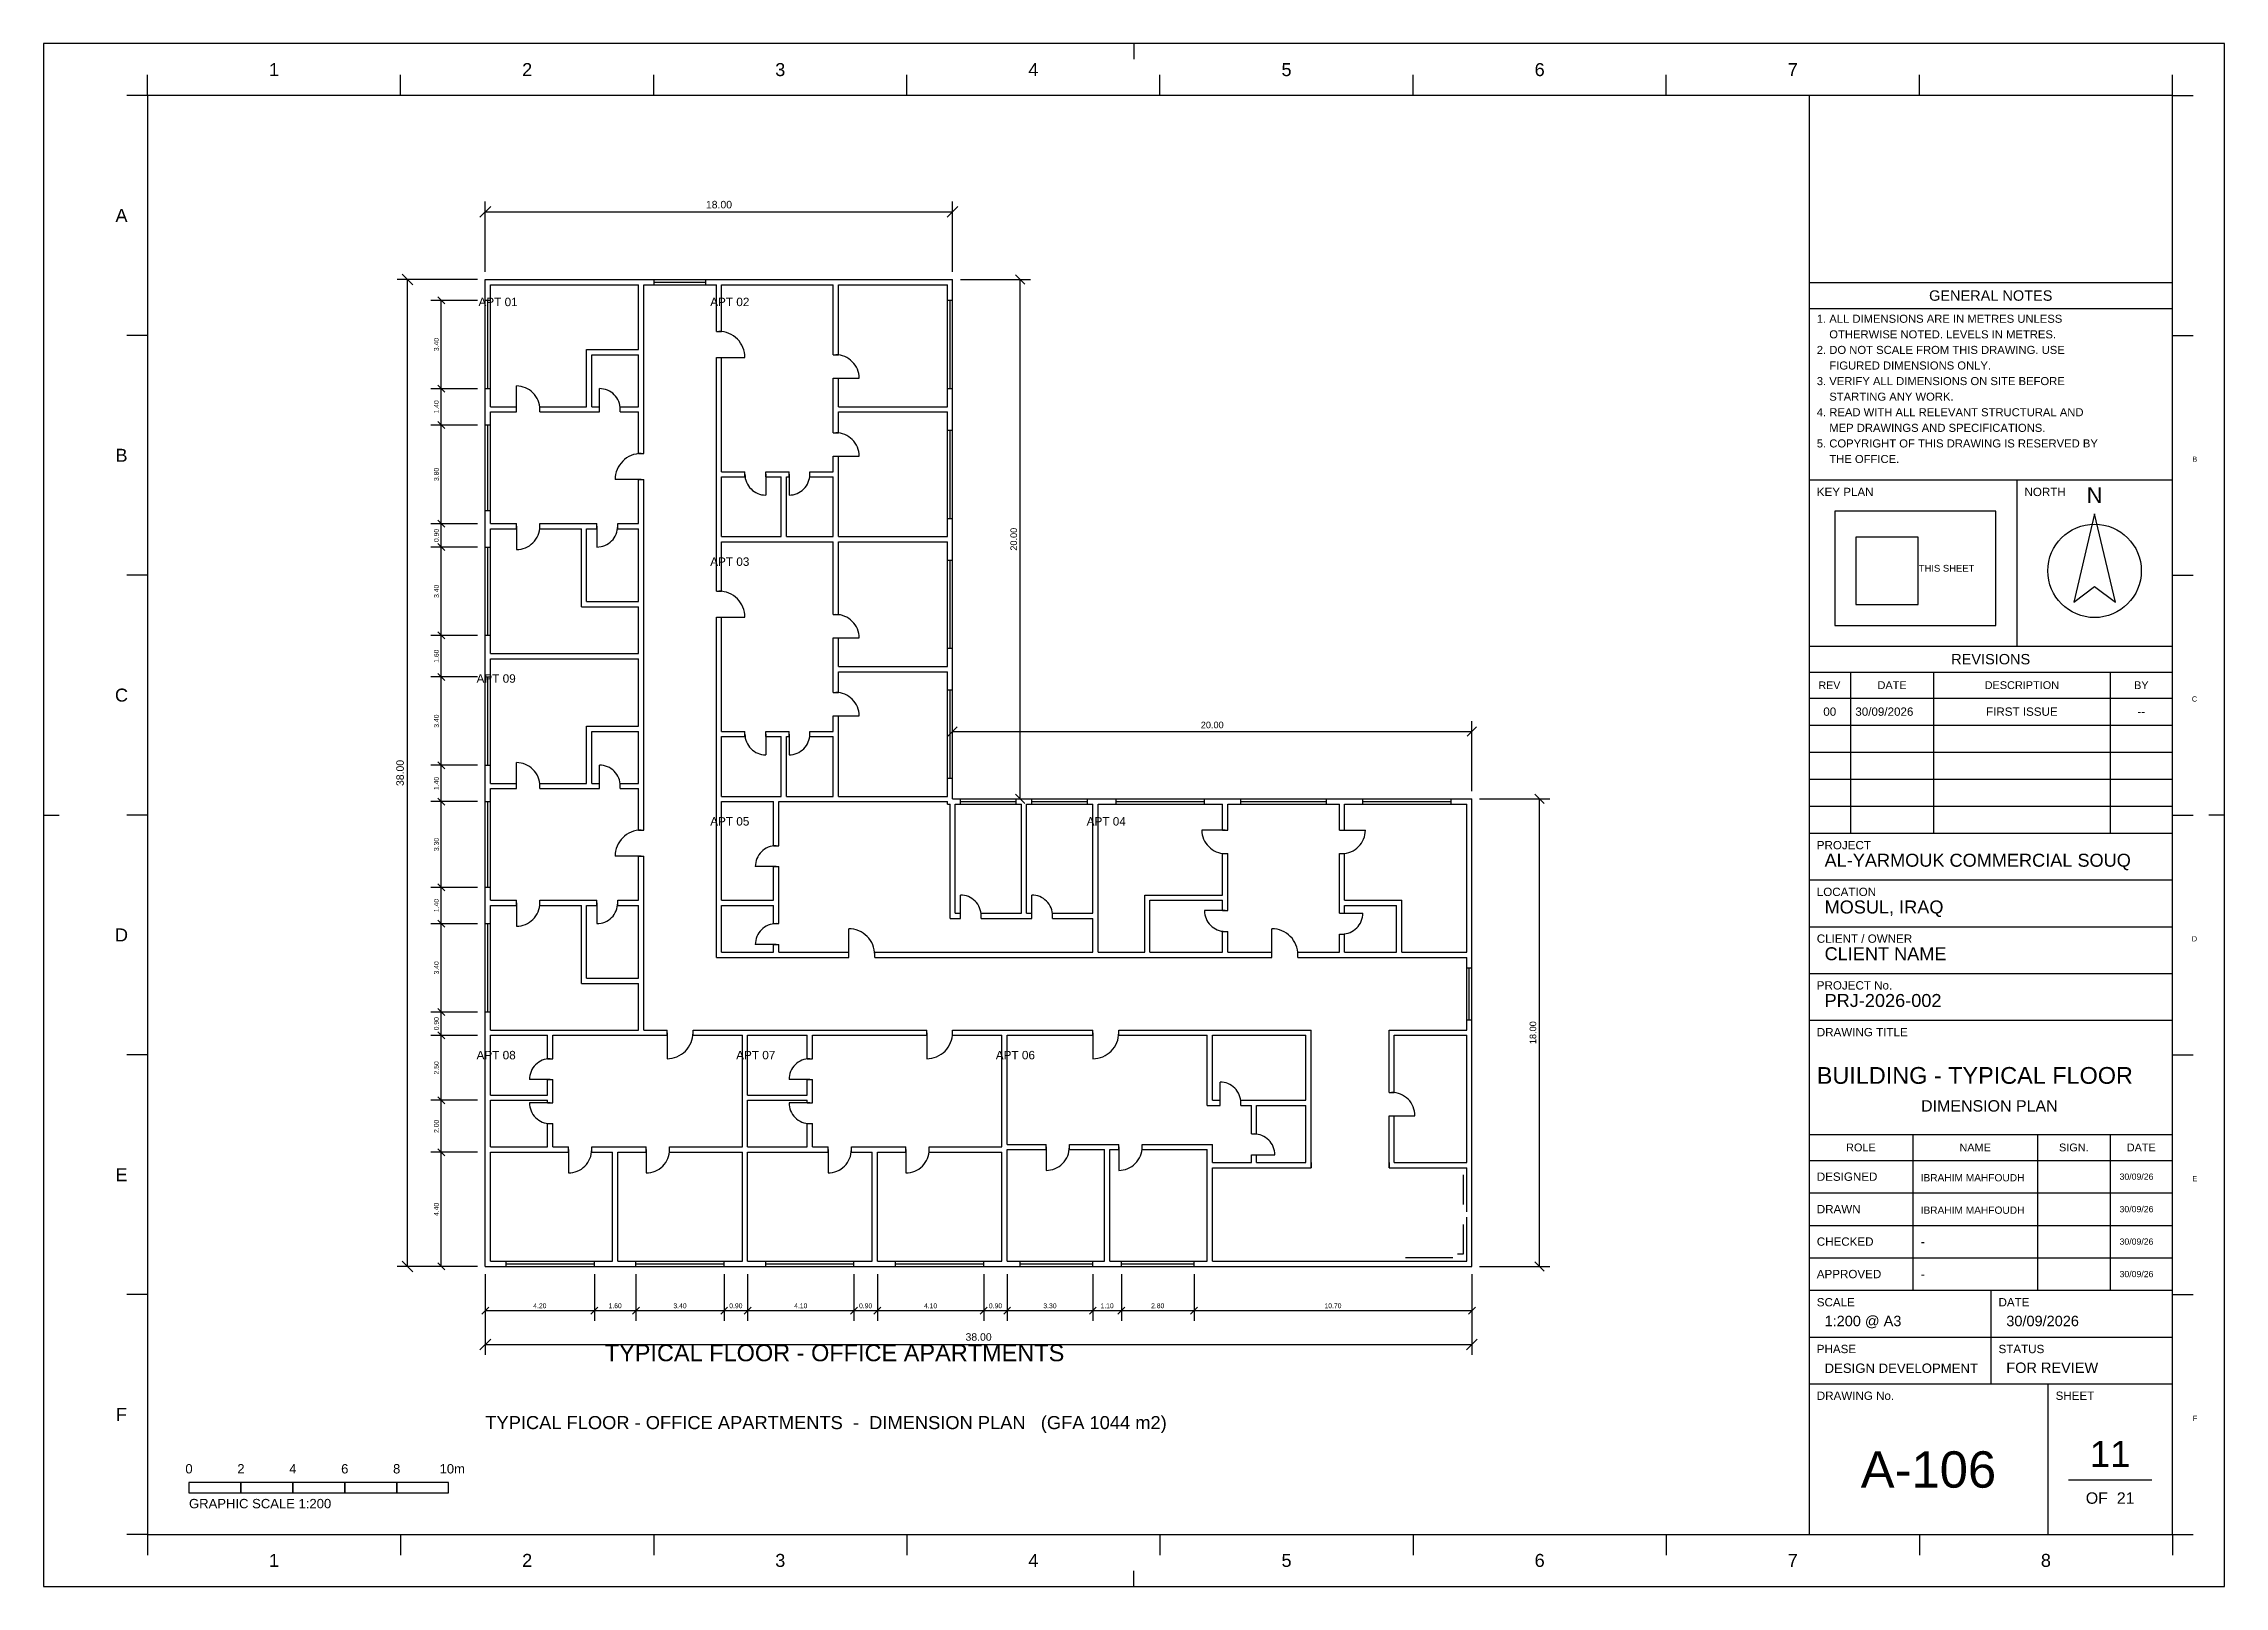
# Model space of a CAD drawing. Header units: metres. Extents: x 0 to 3661, y -5 to 371.
# Drawn here: x 2860 to 2944, y 0 to 59.4 of the extents above; entities that cross this region are included whole.
import ezdxf
from ezdxf.enums import TextEntityAlignment as Align

# ---------------------------------------------------------------- set-up
doc = ezdxf.new("R2010")
doc.units = ezdxf.units.M
doc.header["$MEASUREMENT"] = 0
doc.layers.get('0').update_dxf_attribs({"color": 8})
for name, color, linetype in [('A-DIM', 1, 'Continuous'), ('A-DOOR', 4, 'Continuous'), ('A-TEXT', 7, 'Continuous'), ('A-UNIT-TAG', 7, 'Continuous'), ('A-WALL', 7, 'Continuous'), ('A-WINDOW', 4, 'Continuous'), ('A3_FRAME', 7, 'Continuous'), ('A3_SHEET', 7, 'Continuous'), ('STAIR', 8, 'Continuous'), ('TB_FIELDS', 7, 'Continuous'), ('TB_HEADINGS', 7, 'Continuous'), ('TB_LABELS', 7, 'Continuous'), ('TB_LINES_THICK', 7, 'Continuous'), ('TB_LINES_THIN', 7, 'Continuous'), ('TB_SYMBOLS', 7, 'Continuous'), ('TITLE', 1, 'Continuous')]:
    doc.layers.add(name, color=color, linetype=linetype)
doc.styles.get("Standard").update_dxf_attribs({"font": 'arial.ttf'})

msp = doc.modelspace()

# ---------------------------------------------------------------- texts
at = {"layer": 'A-DIM'}
for s, height, p in [('18.00', 0.288, (2886.014, 53.058)), ('20.00', 0.252, (2905.014, 33.041)), ('4.20', 0.1872, (2879.114, 10.709)), ('1.60', 0.1872, (2882.014, 10.709)), ('3.40', 0.1872, (2884.514, 10.709)), ('0.90', 0.1872, (2886.664, 10.709)), ('4.10', 0.1872, (2889.164, 10.709)), ('0.90', 0.1872, (2891.664, 10.709)), ('4.10', 0.1872, (2894.164, 10.709)), ('0.90', 0.1872, (2896.664, 10.709)), ('3.30', 0.1872, (2898.764, 10.709)), ('1.10', 0.1872, (2900.964, 10.709)), ('2.80', 0.1872, (2902.914, 10.709)), ('10.70', 0.1872, (2909.664, 10.709)), ('38.00', 0.288, (2896.014, 9.458))]:
    msp.add_text(s, height=height, dxfattribs=at).set_placement(p, align=Align.CENTER)
for s, height, p in [('3.40', 0.1872, (2875.223, 47.814)), ('1.40', 0.1872, (2875.223, 45.414)), ('3.80', 0.1872, (2875.223, 42.814)), ('0.90', 0.1872, (2875.223, 40.464)), ('20.00', 0.252, (2897.492, 40.318)), ('3.40', 0.1872, (2875.223, 38.314)), ('1.60', 0.1872, (2875.223, 35.814)), ('3.40', 0.1872, (2875.223, 33.314)), ('38.00', 0.288, (2873.874, 31.318)), ('1.40', 0.1872, (2875.223, 30.914)), ('3.30', 0.1872, (2875.223, 28.564)), ('1.40', 0.1872, (2875.223, 26.214)), ('3.40', 0.1872, (2875.223, 23.814)), ('0.90', 0.1872, (2875.223, 21.664)), ('18.00', 0.252, (2917.492, 21.318)), ('2.50', 0.1872, (2875.223, 19.964)), ('2.00', 0.1872, (2875.223, 17.714)), ('4.40', 0.1872, (2875.223, 14.516))]:
    msp.add_text(s, height=height, rotation=90, dxfattribs=at).set_placement(p, align=Align.CENTER)
at = {"layer": 'A-TEXT'}
msp.add_text('TYPICAL FLOOR - OFFICE APARTMENTS', height=0.648, dxfattribs=at).set_placement((2881.614, 8.668))
at = {"layer": 'A-UNIT-TAG'}
for s, p in [('APT 01', (2876.751, 49.293)), ('APT 02', (2885.676, 49.293)), ('APT 03', (2885.676, 39.293)), ('APT 09', (2876.676, 34.793)), ('APT 05', (2885.676, 29.293)), ('APT 04', (2900.176, 29.293)), ('APT 08', (2876.676, 20.293)), ('APT 07', (2886.676, 20.293)), ('APT 06', (2896.676, 20.293))]:
    msp.add_text(s, height=0.324, dxfattribs=at).set_placement(p)
at = {"layer": 'TB_FIELDS'}
for s, height, p in [('1. ALL DIMENSIONS ARE IN METRES UNLESS', 0.31, (2928.3, 48.652)), ('    OTHERWISE NOTED. LEVELS IN METRES.', 0.31, (2928.3, 48.052)), ('2. DO NOT SCALE FROM THIS DRAWING. USE', 0.31, (2928.3, 47.452)), ('    FIGURED DIMENSIONS ONLY.', 0.31, (2928.3, 46.852)), ('3. VERIFY ALL DIMENSIONS ON SITE BEFORE', 0.31, (2928.3, 46.252)), ('4. READ WITH ALL RELEVANT STRUCTURAL AND', 0.31, (2928.3, 45.052)), ('    STARTING ANY WORK.', 0.31, (2928.3, 45.652)), ('    MEP DRAWINGS AND SPECIFICATIONS.', 0.31, (2928.3, 44.452)), ('5. COPYRIGHT OF THIS DRAWING IS RESERVED BY', 0.31, (2928.3, 43.852)), ('    THE OFFICE.', 0.31, (2928.3, 43.252)), ('00', 0.32, (2928.551, 33.52)), ('30/09/2026', 0.32, (2929.784, 33.52)), ('FIRST ISSUE', 0.32, (2934.821, 33.52)), ('--', 0.32, (2940.651, 33.52)), ('AL-YARMOUK COMMERCIAL SOUQ', 0.5, (2928.6, 27.708)), ('MOSUL, IRAQ', 0.5, (2928.6, 25.908)), ('CLIENT NAME', 0.5, (2928.6, 24.108)), ('PRJ-2026-002', 0.5, (2928.6, 22.308)), ('DIMENSION PLAN', 0.44, (2932.318, 18.28)), ('IBRAHIM MAHFOUDH', 0.2799, (2932.3, 15.595)), ('30/09/26', 0.24, (2939.962, 15.655)), ('IBRAHIM MAHFOUDH', 0.2799, (2932.3, 14.345)), ('30/09/26', 0.24, (2939.962, 14.405)), ('-', 0.36, (2932.3, 13.095)), ('30/09/26', 0.24, (2939.962, 13.155)), ('-', 0.36, (2932.3, 11.845)), ('30/09/26', 0.24, (2939.962, 11.905)), ('1:200 @ A3', 0.4, (2928.6, 10.018)), ('30/09/2026', 0.4, (2935.6, 10.018)), ('DESIGN DEVELOPMENT', 0.3625, (2928.6, 8.218)), ('FOR REVIEW', 0.4, (2935.6, 8.218)), ('OF  21', 0.44, (2938.661, 3.18))]:
    msp.add_text(s, height=height, dxfattribs=at).set_placement(p)
at = {"layer": 'TB_HEADINGS'}
for s, height, p in [('GENERAL NOTES', 0.4, (2932.625, 49.5)), ('REVISIONS', 0.4, (2933.478, 35.5)), ('BUILDING - TYPICAL FLOOR', 0.6456, (2928.3, 19.35)), ('A-106', 1.4, (2929.992, 3.8)), ('11', 1, (2938.823, 4.6))]:
    msp.add_text(s, height=height, dxfattribs=at).set_placement(p)
at = {"layer": 'TB_LABELS'}
for s, height, p in [('1', 0.5, (2868.681, 58.15)), ('2', 0.5, (2878.431, 58.15)), ('3', 0.5, (2888.181, 58.15)), ('4', 0.5, (2897.931, 58.15)), ('5', 0.5, (2907.681, 58.15)), ('6', 0.5, (2917.431, 58.15)), ('7', 0.5, (2927.181, 58.15)), ('A', 0.5, (2862.767, 52.533)), ('B', 0.5, (2862.767, 43.3)), ('B', 0.2, (2942.767, 43.3)), ('KEY PLAN', 0.32, (2928.3, 41.98)), ('NORTH', 0.32, (2936.3, 41.98)), ('THIS SHEET', 0.26, (2932.23, 39.07)), ('C', 0.5, (2862.748, 34.067)), ('REV', 0.2915, (2928.369, 34.55)), ('DATE', 0.3, (2930.641, 34.55)), ('DESCRIPTION', 0.3, (2934.768, 34.55)), ('BY', 0.3, (2940.521, 34.55)), ('C', 0.2, (2942.748, 34.067)), ('PROJECT', 0.32, (2928.3, 28.38)), ('LOCATION', 0.32, (2928.3, 26.58)), ('D', 0.5, (2862.748, 24.833)), ('CLIENT / OWNER', 0.32, (2928.3, 24.78)), ('D', 0.2, (2942.748, 24.833)), ('PROJECT No.', 0.32, (2928.3, 22.98)), ('DRAWING TITLE', 0.32, (2928.3, 21.18)), ('ROLE', 0.3, (2929.429, 16.75)), ('NAME', 0.3, (2933.795, 16.75)), ('SIGN.', 0.3, (2937.63, 16.75)), ('DATE', 0.3, (2940.241, 16.75)), ('E', 0.5, (2862.767, 15.6)), ('DESIGNED', 0.32, (2928.3, 15.615)), ('E', 0.2, (2942.767, 15.6)), ('DRAWN', 0.32, (2928.3, 14.365)), ('CHECKED', 0.32, (2928.3, 13.115)), ('APPROVED', 0.32, (2928.3, 11.865)), ('SCALE', 0.32, (2928.3, 10.78)), ('DATE', 0.32, (2935.3, 10.78)), ('PHASE', 0.32, (2928.3, 8.98)), ('STATUS', 0.32, (2935.3, 8.98)), ('F', 0.5, (2862.787, 6.367)), ('DRAWING No.', 0.32, (2928.3, 7.18)), ('SHEET', 0.32, (2937.5, 7.18)), ('F', 0.2, (2942.787, 6.367)), ('0', 0.36, (2865.46, 4.347)), ('2', 0.36, (2867.46, 4.347)), ('4', 0.36, (2869.46, 4.347)), ('6', 0.36, (2871.46, 4.347)), ('8', 0.36, (2873.46, 4.347)), ('10m', 0.36, (2875.251, 4.347)), ('GRAPHIC SCALE 1:200', 0.36, (2865.6, 3.007)), ('1', 0.5, (2868.681, 0.75)), ('2', 0.5, (2878.431, 0.75)), ('3', 0.5, (2888.181, 0.75)), ('4', 0.5, (2897.931, 0.75)), ('5', 0.5, (2907.681, 0.75)), ('6', 0.5, (2917.431, 0.75)), ('7', 0.5, (2927.181, 0.75)), ('8', 0.5, (2936.931, 0.75))]:
    msp.add_text(s, height=height, dxfattribs=at).set_placement(p)
at = {"layer": 'TB_SYMBOLS'}
msp.add_text('N', height=0.6, dxfattribs=at).set_placement((2938.697, 41.718))
at = {"layer": 'TITLE'}
msp.add_text('TYPICAL FLOOR - OFFICE APARTMENTS  -  DIMENSION PLAN   (GFA 1044 m2)', height=0.504, dxfattribs=at).set_placement((2877.014, 6.054))

# ---------------------------------------------------------------- linework, layer by layer
for p, q in [((2908.823, 16.318), (2908.823, 16.118)), ((2911.823, 16.318), (2911.823, 16.118))]:
    msp.add_line(p, q)
at = {"layer": 'A-DIM'}
for p, q in [((2876.808, 52.712), (2877.22, 53.124)), ((2877.014, 50.618), (2877.014, 53.318)), ((2894.808, 52.712), (2895.22, 53.124)), ((2895.014, 50.618), (2895.014, 53.318)), ((2877.014, 52.918), (2895.014, 52.918)), ((2874.22, 50.112), (2873.808, 50.524)), ((2897.794, 50.138), (2897.434, 50.498)), ((2876.714, 50.318), (2873.614, 50.318)), ((2874.014, 12.318), (2874.014, 50.318)), ((2875.448, 49.38), (2875.18, 49.648)), ((2895.314, 50.318), (2898.014, 50.318)), ((2897.614, 30.318), (2897.614, 50.318)), ((2876.714, 49.514), (2874.914, 49.514)), ((2875.314, 46.114), (2875.314, 49.514)), ((2875.448, 45.98), (2875.18, 46.248)), ((2875.448, 45.98), (2875.18, 46.248)), ((2876.714, 46.114), (2874.914, 46.114)), ((2876.714, 46.114), (2874.914, 46.114)), ((2875.314, 44.714), (2875.314, 46.114)), ((2876.714, 44.714), (2874.914, 44.714)), ((2876.714, 44.714), (2874.914, 44.714)), ((2875.448, 44.58), (2875.18, 44.848)), ((2875.448, 44.58), (2875.18, 44.848)), ((2875.314, 40.914), (2875.314, 44.714)), ((2876.714, 40.914), (2874.914, 40.914)), ((2876.714, 40.914), (2874.914, 40.914)), ((2875.448, 40.78), (2875.18, 41.048)), ((2875.448, 40.78), (2875.18, 41.048)), ((2875.314, 40.014), (2875.314, 40.914)), ((2876.714, 40.014), (2874.914, 40.014)), ((2876.714, 40.014), (2874.914, 40.014)), ((2875.448, 39.88), (2875.18, 40.148)), ((2875.448, 39.88), (2875.18, 40.148)), ((2875.314, 36.614), (2875.314, 40.014)), ((2876.714, 36.614), (2874.914, 36.614)), ((2876.714, 36.614), (2874.914, 36.614)), ((2875.448, 36.48), (2875.18, 36.748)), ((2875.448, 36.48), (2875.18, 36.748)), ((2875.314, 35.014), (2875.314, 36.614)), ((2876.714, 35.014), (2874.914, 35.014)), ((2876.714, 35.014), (2874.914, 35.014)), ((2875.448, 34.88), (2875.18, 35.148)), ((2875.448, 34.88), (2875.18, 35.148)), ((2875.314, 31.614), (2875.314, 35.014)), ((2894.834, 32.738), (2895.194, 33.098)), ((2895.014, 30.618), (2895.014, 33.318)), ((2895.014, 32.918), (2915.014, 32.918)), ((2914.834, 32.738), (2915.194, 33.098)), ((2915.014, 30.618), (2915.014, 33.318)), ((2876.714, 31.614), (2874.914, 31.614)), ((2876.714, 31.614), (2874.914, 31.614)), ((2875.448, 31.48), (2875.18, 31.748)), ((2875.448, 31.48), (2875.18, 31.748)), ((2875.314, 30.214), (2875.314, 31.614)), ((2875.448, 30.08), (2875.18, 30.348)), ((2875.448, 30.08), (2875.18, 30.348)), ((2895.314, 30.318), (2898.014, 30.318)), ((2897.794, 30.138), (2897.434, 30.498)), ((2915.314, 30.318), (2918.014, 30.318)), ((2917.794, 30.138), (2917.434, 30.498)), ((2917.614, 12.318), (2917.614, 30.318)), ((2876.714, 30.214), (2874.914, 30.214)), ((2876.714, 30.214), (2874.914, 30.214)), ((2875.314, 26.914), (2875.314, 30.214)), ((2876.714, 26.914), (2874.914, 26.914)), ((2876.714, 26.914), (2874.914, 26.914)), ((2875.448, 26.78), (2875.18, 27.048)), ((2875.448, 26.78), (2875.18, 27.048)), ((2875.314, 25.514), (2875.314, 26.914)), ((2876.714, 25.514), (2874.914, 25.514)), ((2876.714, 25.514), (2874.914, 25.514)), ((2875.448, 25.38), (2875.18, 25.648)), ((2875.448, 25.38), (2875.18, 25.648)), ((2875.314, 22.114), (2875.314, 25.514)), ((2876.714, 22.114), (2874.914, 22.114)), ((2876.714, 22.114), (2874.914, 22.114)), ((2875.448, 21.98), (2875.18, 22.248)), ((2875.448, 21.98), (2875.18, 22.248)), ((2875.314, 21.214), (2875.314, 22.114)), ((2876.714, 21.214), (2874.914, 21.214)), ((2876.714, 21.214), (2874.914, 21.214)), ((2875.448, 21.08), (2875.18, 21.348)), ((2875.448, 21.08), (2875.18, 21.348)), ((2875.314, 18.714), (2875.314, 21.214)), ((2876.714, 18.714), (2874.914, 18.714)), ((2876.714, 18.714), (2874.914, 18.714)), ((2875.448, 18.58), (2875.18, 18.848)), ((2875.448, 18.58), (2875.18, 18.848)), ((2875.314, 16.714), (2875.314, 18.714)), ((2875.448, 16.58), (2875.18, 16.848)), ((2875.448, 16.58), (2875.18, 16.848)), ((2876.714, 16.714), (2874.914, 16.714)), ((2876.714, 16.714), (2874.914, 16.714)), ((2875.314, 12.318), (2875.314, 16.714)), ((2876.714, 12.318), (2873.614, 12.318)), ((2874.22, 12.112), (2873.808, 12.524)), ((2876.714, 12.318), (2874.914, 12.318)), ((2875.448, 12.184), (2875.18, 12.452)), ((2877.014, 12.018), (2877.014, 8.918)), ((2877.014, 12.018), (2877.014, 10.218)), ((2881.214, 12.018), (2881.214, 10.218)), ((2881.214, 12.018), (2881.214, 10.218)), ((2882.814, 12.018), (2882.814, 10.218)), ((2882.814, 12.018), (2882.814, 10.218)), ((2886.214, 12.018), (2886.214, 10.218)), ((2886.214, 12.018), (2886.214, 10.218)), ((2887.114, 12.018), (2887.114, 10.218)), ((2887.114, 12.018), (2887.114, 10.218)), ((2891.214, 12.018), (2891.214, 10.218)), ((2891.214, 12.018), (2891.214, 10.218)), ((2892.114, 12.018), (2892.114, 10.218)), ((2892.114, 12.018), (2892.114, 10.218)), ((2896.214, 12.018), (2896.214, 10.218)), ((2896.214, 12.018), (2896.214, 10.218)), ((2897.114, 12.018), (2897.114, 10.218)), ((2897.114, 12.018), (2897.114, 10.218)), ((2900.414, 12.018), (2900.414, 10.218)), ((2900.414, 12.018), (2900.414, 10.218)), ((2901.514, 12.018), (2901.514, 10.218)), ((2901.514, 12.018), (2901.514, 10.218)), ((2904.314, 12.018), (2904.314, 10.218)), ((2904.314, 12.018), (2904.314, 10.218)), ((2915.014, 12.018), (2915.014, 8.918)), ((2915.014, 12.018), (2915.014, 10.218)), ((2915.314, 12.318), (2918.014, 12.318)), ((2917.794, 12.138), (2917.434, 12.498)), ((2876.88, 10.484), (2877.148, 10.752)), ((2877.014, 10.618), (2881.214, 10.618)), ((2881.08, 10.484), (2881.348, 10.752)), ((2881.08, 10.484), (2881.348, 10.752)), ((2881.214, 10.618), (2882.814, 10.618)), ((2882.68, 10.484), (2882.948, 10.752)), ((2882.68, 10.484), (2882.948, 10.752)), ((2882.814, 10.618), (2886.214, 10.618)), ((2886.08, 10.484), (2886.348, 10.752)), ((2886.08, 10.484), (2886.348, 10.752)), ((2886.214, 10.618), (2887.114, 10.618)), ((2886.98, 10.484), (2887.248, 10.752)), ((2886.98, 10.484), (2887.248, 10.752)), ((2887.114, 10.618), (2891.214, 10.618)), ((2891.08, 10.484), (2891.348, 10.752)), ((2891.08, 10.484), (2891.348, 10.752)), ((2891.214, 10.618), (2892.114, 10.618)), ((2891.98, 10.484), (2892.248, 10.752)), ((2891.98, 10.484), (2892.248, 10.752)), ((2892.114, 10.618), (2896.214, 10.618)), ((2896.08, 10.484), (2896.348, 10.752)), ((2896.08, 10.484), (2896.348, 10.752)), ((2896.214, 10.618), (2897.114, 10.618)), ((2896.98, 10.484), (2897.248, 10.752)), ((2896.98, 10.484), (2897.248, 10.752)), ((2897.114, 10.618), (2900.414, 10.618)), ((2900.28, 10.484), (2900.548, 10.752)), ((2900.28, 10.484), (2900.548, 10.752)), ((2900.414, 10.618), (2901.514, 10.618)), ((2901.38, 10.484), (2901.648, 10.752)), ((2901.38, 10.484), (2901.648, 10.752)), ((2901.514, 10.618), (2904.314, 10.618)), ((2904.18, 10.484), (2904.448, 10.752)), ((2904.18, 10.484), (2904.448, 10.752)), ((2904.314, 10.618), (2915.014, 10.618)), ((2914.88, 10.484), (2915.148, 10.752)), ((2876.808, 9.112), (2877.22, 9.524)), ((2877.014, 9.318), (2915.014, 9.318)), ((2914.808, 9.112), (2915.22, 9.524))]:
    msp.add_line(p, q, dxfattribs=at)
at = {"layer": 'A-DOOR'}
for p, q in [((2886.014, 47.318), (2887.014, 47.318)), ((2878.214, 45.318), (2878.214, 46.218)), ((2890.514, 46.518), (2891.414, 46.518)), ((2881.414, 45.318), (2881.414, 46.118)), ((2890.514, 43.518), (2891.414, 43.518)), ((2883.014, 42.618), (2882.014, 42.618)), ((2887.814, 42.818), (2887.814, 42.018)), ((2888.714, 42.818), (2888.714, 42.018)), ((2878.214, 40.818), (2878.214, 39.918)), ((2881.314, 40.818), (2881.314, 40.018)), ((2886.014, 37.318), (2887.014, 37.318)), ((2890.514, 36.518), (2891.414, 36.518)), ((2887.814, 32.818), (2887.814, 32.018)), ((2888.714, 32.818), (2888.714, 32.018)), ((2890.514, 33.518), (2891.414, 33.518)), ((2878.214, 30.818), (2878.214, 31.718)), ((2881.414, 30.818), (2881.414, 31.618)), ((2905.514, 29.118), (2904.614, 29.118)), ((2910.014, 29.118), (2910.914, 29.118)), ((2883.014, 28.118), (2882.014, 28.118)), ((2888.214, 27.718), (2887.414, 27.718)), ((2878.214, 26.318), (2878.214, 25.418)), ((2881.314, 26.318), (2881.314, 25.518)), ((2895.314, 25.818), (2895.314, 26.618)), ((2898.064, 25.818), (2898.064, 26.618)), ((2891.014, 24.318), (2891.014, 25.318)), ((2905.514, 26.018), (2904.714, 26.018)), ((2907.314, 24.318), (2907.314, 25.318)), ((2910.014, 25.918), (2910.814, 25.918)), ((2888.214, 24.718), (2887.414, 24.718)), ((2884.014, 21.318), (2884.014, 20.318)), ((2894.014, 21.318), (2894.014, 20.318)), ((2900.414, 21.318), (2900.414, 20.318)), ((2879.514, 19.518), (2878.714, 19.518)), ((2889.514, 19.518), (2888.714, 19.518)), ((2905.314, 18.618), (2905.314, 19.418)), ((2879.514, 18.618), (2878.714, 18.618)), ((2889.514, 18.618), (2888.714, 18.618)), ((2911.923, 18.118), (2912.823, 18.118)), ((2880.214, 16.818), (2880.214, 15.918)), ((2883.214, 16.818), (2883.214, 15.918)), ((2890.214, 16.818), (2890.214, 15.918)), ((2893.214, 16.818), (2893.214, 15.918)), ((2898.614, 16.918), (2898.614, 16.018)), ((2901.414, 16.918), (2901.414, 16.018)), ((2906.624, 16.618), (2907.424, 16.618))]:
    msp.add_line(p, q, dxfattribs=at)
for points in [[(2887.014, 47.318), (2887.009, 47.416), (2886.994, 47.513), (2886.971, 47.608), (2886.938, 47.7), (2886.896, 47.789), (2886.845, 47.873), (2886.787, 47.952), (2886.721, 48.025), (2886.648, 48.091), (2886.569, 48.149), (2886.485, 48.2), (2886.396, 48.242), (2886.304, 48.275), (2886.209, 48.299), (2886.112, 48.313), (2886.014, 48.318)], [(2891.414, 46.518), (2891.409, 46.606), (2891.396, 46.693), (2891.375, 46.779), (2891.345, 46.862), (2891.307, 46.942), (2891.262, 47.018), (2891.209, 47.089), (2891.15, 47.154), (2891.085, 47.214), (2891.014, 47.266), (2890.938, 47.312), (2890.858, 47.349), (2890.775, 47.379), (2890.689, 47.401), (2890.602, 47.413), (2890.514, 47.418)], [(2879.114, 45.318), (2879.109, 45.406), (2879.096, 45.493), (2879.075, 45.579), (2879.045, 45.662), (2879.007, 45.742), (2878.962, 45.818), (2878.909, 45.889), (2878.85, 45.954), (2878.785, 46.014), (2878.714, 46.066), (2878.638, 46.111), (2878.558, 46.149), (2878.475, 46.179), (2878.389, 46.2), (2878.302, 46.213), (2878.214, 46.218)], [(2882.214, 45.318), (2882.21, 45.396), (2882.198, 45.474), (2882.179, 45.55), (2882.153, 45.624), (2882.119, 45.695), (2882.079, 45.762), (2882.032, 45.825), (2881.979, 45.883), (2881.921, 45.936), (2881.858, 45.983), (2881.791, 46.023), (2881.72, 46.057), (2881.646, 46.083), (2881.57, 46.102), (2881.492, 46.114), (2881.414, 46.118)], [(2891.414, 43.518), (2891.409, 43.606), (2891.396, 43.693), (2891.375, 43.779), (2891.345, 43.862), (2891.307, 43.942), (2891.262, 44.018), (2891.209, 44.089), (2891.15, 44.154), (2891.085, 44.214), (2891.014, 44.266), (2890.938, 44.312), (2890.858, 44.349), (2890.775, 44.379), (2890.689, 44.401), (2890.602, 44.413), (2890.514, 44.418)], [(2883.014, 43.618), (2882.916, 43.613), (2882.818, 43.599), (2882.723, 43.575), (2882.631, 43.542), (2882.542, 43.5), (2882.458, 43.449), (2882.379, 43.391), (2882.307, 43.325), (2882.241, 43.252), (2882.182, 43.173), (2882.132, 43.089), (2882.09, 43.001), (2882.057, 42.908), (2882.033, 42.813), (2882.018, 42.716), (2882.014, 42.618)], [(2887.014, 42.818), (2887.017, 42.739), (2887.029, 42.662), (2887.048, 42.586), (2887.075, 42.512), (2887.108, 42.441), (2887.148, 42.373), (2887.195, 42.31), (2887.248, 42.252), (2887.306, 42.199), (2887.369, 42.153), (2887.436, 42.112), (2887.508, 42.079), (2887.581, 42.052), (2887.658, 42.033), (2887.735, 42.022), (2887.814, 42.018)], [(2888.714, 42.018), (2888.792, 42.022), (2888.87, 42.033), (2888.946, 42.052), (2889.02, 42.079), (2889.091, 42.112), (2889.158, 42.153), (2889.221, 42.199), (2889.279, 42.252), (2889.332, 42.31), (2889.379, 42.373), (2889.419, 42.441), (2889.453, 42.512), (2889.479, 42.586), (2889.498, 42.662), (2889.51, 42.739), (2889.514, 42.818)], [(2878.214, 39.918), (2878.302, 39.922), (2878.389, 39.935), (2878.475, 39.956), (2878.558, 39.986), (2878.638, 40.024), (2878.714, 40.069), (2878.785, 40.122), (2878.85, 40.181), (2878.909, 40.247), (2878.962, 40.318), (2879.007, 40.394), (2879.045, 40.473), (2879.075, 40.556), (2879.096, 40.642), (2879.109, 40.73), (2879.114, 40.818)], [(2881.314, 40.018), (2881.392, 40.022), (2881.47, 40.033), (2881.546, 40.052), (2881.62, 40.079), (2881.691, 40.112), (2881.758, 40.153), (2881.821, 40.199), (2881.879, 40.252), (2881.932, 40.31), (2881.979, 40.373), (2882.019, 40.441), (2882.053, 40.512), (2882.079, 40.586), (2882.098, 40.662), (2882.11, 40.739), (2882.114, 40.818)], [(2887.014, 37.318), (2887.009, 37.416), (2886.994, 37.513), (2886.971, 37.608), (2886.938, 37.7), (2886.896, 37.789), (2886.845, 37.873), (2886.787, 37.952), (2886.721, 38.025), (2886.648, 38.091), (2886.569, 38.149), (2886.485, 38.2), (2886.396, 38.242), (2886.304, 38.275), (2886.209, 38.299), (2886.112, 38.313), (2886.014, 38.318)], [(2891.414, 36.518), (2891.409, 36.606), (2891.396, 36.693), (2891.375, 36.779), (2891.345, 36.862), (2891.307, 36.942), (2891.262, 37.018), (2891.209, 37.089), (2891.15, 37.154), (2891.085, 37.214), (2891.014, 37.266), (2890.938, 37.312), (2890.858, 37.349), (2890.775, 37.379), (2890.689, 37.401), (2890.602, 37.413), (2890.514, 37.418)], [(2891.414, 33.518), (2891.409, 33.606), (2891.396, 33.693), (2891.375, 33.779), (2891.345, 33.862), (2891.307, 33.942), (2891.262, 34.018), (2891.209, 34.089), (2891.15, 34.154), (2891.085, 34.214), (2891.014, 34.266), (2890.938, 34.312), (2890.858, 34.349), (2890.775, 34.379), (2890.689, 34.401), (2890.602, 34.413), (2890.514, 34.418)], [(2887.014, 32.818), (2887.017, 32.739), (2887.029, 32.662), (2887.048, 32.586), (2887.075, 32.512), (2887.108, 32.441), (2887.148, 32.373), (2887.195, 32.31), (2887.248, 32.252), (2887.306, 32.199), (2887.369, 32.153), (2887.436, 32.112), (2887.508, 32.079), (2887.581, 32.052), (2887.658, 32.033), (2887.735, 32.022), (2887.814, 32.018)], [(2888.714, 32.018), (2888.792, 32.022), (2888.87, 32.033), (2888.946, 32.052), (2889.02, 32.079), (2889.091, 32.112), (2889.158, 32.153), (2889.221, 32.199), (2889.279, 32.252), (2889.332, 32.31), (2889.379, 32.373), (2889.419, 32.441), (2889.453, 32.512), (2889.479, 32.586), (2889.498, 32.662), (2889.51, 32.739), (2889.514, 32.818)], [(2879.114, 30.818), (2879.109, 30.906), (2879.096, 30.993), (2879.075, 31.079), (2879.045, 31.162), (2879.007, 31.242), (2878.962, 31.318), (2878.909, 31.389), (2878.85, 31.454), (2878.785, 31.514), (2878.714, 31.566), (2878.638, 31.611), (2878.558, 31.649), (2878.475, 31.679), (2878.389, 31.701), (2878.302, 31.713), (2878.214, 31.718)], [(2882.214, 30.818), (2882.21, 30.896), (2882.198, 30.974), (2882.179, 31.05), (2882.153, 31.124), (2882.119, 31.195), (2882.079, 31.262), (2882.032, 31.325), (2881.979, 31.384), (2881.921, 31.436), (2881.858, 31.483), (2881.791, 31.523), (2881.72, 31.557), (2881.646, 31.583), (2881.57, 31.602), (2881.492, 31.614), (2881.414, 31.618)], [(2883.014, 29.118), (2882.916, 29.113), (2882.818, 29.099), (2882.723, 29.075), (2882.631, 29.042), (2882.542, 29), (2882.458, 28.949), (2882.379, 28.891), (2882.307, 28.825), (2882.241, 28.752), (2882.182, 28.673), (2882.132, 28.589), (2882.09, 28.5), (2882.057, 28.408), (2882.033, 28.313), (2882.018, 28.216), (2882.014, 28.118)], [(2904.614, 29.118), (2904.618, 29.03), (2904.631, 28.942), (2904.652, 28.857), (2904.682, 28.773), (2904.72, 28.694), (2904.765, 28.618), (2904.818, 28.547), (2904.877, 28.481), (2904.943, 28.422), (2905.014, 28.369), (2905.089, 28.324), (2905.169, 28.286), (2905.252, 28.256), (2905.338, 28.235), (2905.425, 28.222), (2905.514, 28.218)], [(2910.014, 28.218), (2910.102, 28.222), (2910.189, 28.235), (2910.275, 28.256), (2910.358, 28.286), (2910.438, 28.324), (2910.514, 28.369), (2910.585, 28.422), (2910.65, 28.481), (2910.709, 28.547), (2910.762, 28.618), (2910.807, 28.694), (2910.845, 28.773), (2910.875, 28.857), (2910.896, 28.942), (2910.909, 29.03), (2910.914, 29.118)], [(2888.214, 28.518), (2888.135, 28.514), (2888.058, 28.502), (2887.981, 28.483), (2887.907, 28.457), (2887.836, 28.423), (2887.769, 28.383), (2887.706, 28.336), (2887.648, 28.284), (2887.595, 28.225), (2887.548, 28.162), (2887.508, 28.095), (2887.474, 28.024), (2887.448, 27.95), (2887.429, 27.874), (2887.418, 27.796), (2887.414, 27.718)], [(2878.214, 25.418), (2878.302, 25.422), (2878.389, 25.435), (2878.475, 25.456), (2878.558, 25.486), (2878.638, 25.524), (2878.714, 25.569), (2878.785, 25.622), (2878.85, 25.681), (2878.909, 25.747), (2878.962, 25.818), (2879.007, 25.893), (2879.045, 25.973), (2879.075, 26.056), (2879.096, 26.142), (2879.109, 26.23), (2879.114, 26.318)], [(2881.314, 25.518), (2881.392, 25.522), (2881.47, 25.533), (2881.546, 25.552), (2881.62, 25.579), (2881.691, 25.612), (2881.758, 25.653), (2881.821, 25.699), (2881.879, 25.752), (2881.932, 25.81), (2881.979, 25.873), (2882.019, 25.941), (2882.053, 26.012), (2882.079, 26.085), (2882.098, 26.162), (2882.11, 26.239), (2882.114, 26.318)], [(2896.114, 25.818), (2896.11, 25.896), (2896.098, 25.974), (2896.079, 26.05), (2896.053, 26.124), (2896.019, 26.195), (2895.979, 26.262), (2895.932, 26.325), (2895.879, 26.384), (2895.821, 26.436), (2895.758, 26.483), (2895.691, 26.523), (2895.62, 26.557), (2895.546, 26.583), (2895.47, 26.602), (2895.392, 26.614), (2895.314, 26.618)], [(2898.864, 25.818), (2898.86, 25.896), (2898.848, 25.974), (2898.829, 26.05), (2898.803, 26.124), (2898.769, 26.195), (2898.729, 26.262), (2898.682, 26.325), (2898.629, 26.384), (2898.571, 26.436), (2898.508, 26.483), (2898.441, 26.523), (2898.37, 26.557), (2898.296, 26.583), (2898.22, 26.602), (2898.142, 26.614), (2898.064, 26.618)], [(2888.214, 25.518), (2888.135, 25.514), (2888.058, 25.502), (2887.981, 25.483), (2887.907, 25.457), (2887.836, 25.423), (2887.769, 25.383), (2887.706, 25.336), (2887.648, 25.284), (2887.595, 25.225), (2887.548, 25.162), (2887.508, 25.095), (2887.474, 25.024), (2887.448, 24.95), (2887.429, 24.874), (2887.418, 24.796), (2887.414, 24.718)], [(2892.014, 24.318), (2892.009, 24.416), (2891.994, 24.513), (2891.971, 24.608), (2891.938, 24.701), (2891.896, 24.789), (2891.845, 24.873), (2891.787, 24.952), (2891.721, 25.025), (2891.648, 25.091), (2891.569, 25.149), (2891.485, 25.2), (2891.396, 25.242), (2891.304, 25.275), (2891.209, 25.299), (2891.112, 25.313), (2891.014, 25.318)], [(2904.714, 26.018), (2904.718, 25.939), (2904.729, 25.862), (2904.748, 25.785), (2904.774, 25.712), (2904.808, 25.641), (2904.849, 25.573), (2904.895, 25.51), (2904.948, 25.452), (2905.006, 25.399), (2905.069, 25.353), (2905.137, 25.312), (2905.207, 25.279), (2905.281, 25.252), (2905.358, 25.233), (2905.435, 25.222), (2905.514, 25.218)], [(2908.314, 24.318), (2908.309, 24.416), (2908.294, 24.513), (2908.271, 24.608), (2908.238, 24.701), (2908.195, 24.789), (2908.145, 24.873), (2908.087, 24.952), (2908.021, 25.025), (2907.948, 25.091), (2907.869, 25.149), (2907.785, 25.2), (2907.696, 25.242), (2907.604, 25.275), (2907.509, 25.299), (2907.412, 25.313), (2907.314, 25.318)], [(2910.014, 25.118), (2910.092, 25.122), (2910.17, 25.133), (2910.246, 25.152), (2910.32, 25.179), (2910.391, 25.212), (2910.458, 25.253), (2910.521, 25.299), (2910.579, 25.352), (2910.632, 25.41), (2910.679, 25.473), (2910.719, 25.541), (2910.753, 25.612), (2910.779, 25.686), (2910.798, 25.762), (2910.81, 25.839), (2910.814, 25.918)], [(2884.014, 20.318), (2884.112, 20.323), (2884.209, 20.337), (2884.304, 20.361), (2884.396, 20.394), (2884.485, 20.436), (2884.569, 20.486), (2884.648, 20.545), (2884.721, 20.611), (2884.787, 20.683), (2884.845, 20.762), (2884.896, 20.846), (2884.938, 20.935), (2884.971, 21.027), (2884.994, 21.123), (2885.009, 21.22), (2885.014, 21.318)], [(2894.014, 20.318), (2894.112, 20.323), (2894.209, 20.337), (2894.304, 20.361), (2894.396, 20.394), (2894.485, 20.436), (2894.569, 20.486), (2894.648, 20.545), (2894.721, 20.611), (2894.787, 20.683), (2894.845, 20.762), (2894.896, 20.846), (2894.938, 20.935), (2894.971, 21.027), (2894.994, 21.123), (2895.009, 21.22), (2895.014, 21.318)], [(2900.414, 20.318), (2900.512, 20.323), (2900.609, 20.337), (2900.704, 20.361), (2900.796, 20.394), (2900.885, 20.436), (2900.969, 20.486), (2901.048, 20.545), (2901.121, 20.611), (2901.187, 20.683), (2901.245, 20.762), (2901.296, 20.846), (2901.338, 20.935), (2901.371, 21.027), (2901.394, 21.123), (2901.409, 21.22), (2901.414, 21.318)], [(2879.514, 20.318), (2879.435, 20.314), (2879.358, 20.302), (2879.281, 20.283), (2879.207, 20.257), (2879.137, 20.223), (2879.069, 20.183), (2879.006, 20.136), (2878.948, 20.084), (2878.895, 20.025), (2878.849, 19.962), (2878.808, 19.895), (2878.774, 19.824), (2878.748, 19.75), (2878.729, 19.674), (2878.718, 19.596), (2878.714, 19.518)], [(2889.514, 20.318), (2889.435, 20.314), (2889.358, 20.302), (2889.281, 20.283), (2889.207, 20.257), (2889.137, 20.223), (2889.069, 20.183), (2889.006, 20.136), (2888.948, 20.084), (2888.895, 20.025), (2888.849, 19.962), (2888.808, 19.895), (2888.774, 19.824), (2888.748, 19.75), (2888.729, 19.674), (2888.718, 19.596), (2888.714, 19.518)], [(2906.114, 18.618), (2906.11, 18.696), (2906.098, 18.774), (2906.079, 18.85), (2906.053, 18.924), (2906.019, 18.995), (2905.979, 19.062), (2905.932, 19.125), (2905.879, 19.183), (2905.821, 19.236), (2905.758, 19.283), (2905.691, 19.323), (2905.62, 19.357), (2905.546, 19.383), (2905.47, 19.402), (2905.392, 19.414), (2905.314, 19.418)], [(2878.714, 18.618), (2878.718, 18.539), (2878.729, 18.462), (2878.748, 18.386), (2878.774, 18.312), (2878.808, 18.241), (2878.849, 18.173), (2878.895, 18.11), (2878.948, 18.052), (2879.006, 17.999), (2879.069, 17.953), (2879.137, 17.912), (2879.207, 17.879), (2879.281, 17.852), (2879.358, 17.833), (2879.435, 17.822), (2879.514, 17.818)], [(2888.714, 18.618), (2888.718, 18.539), (2888.729, 18.462), (2888.748, 18.386), (2888.774, 18.312), (2888.808, 18.241), (2888.849, 18.173), (2888.895, 18.11), (2888.948, 18.052), (2889.006, 17.999), (2889.069, 17.953), (2889.137, 17.912), (2889.207, 17.879), (2889.281, 17.852), (2889.358, 17.833), (2889.435, 17.822), (2889.514, 17.818)], [(2912.823, 18.118), (2912.819, 18.206), (2912.806, 18.293), (2912.784, 18.379), (2912.755, 18.462), (2912.717, 18.542), (2912.671, 18.618), (2912.619, 18.689), (2912.559, 18.754), (2912.494, 18.814), (2912.423, 18.866), (2912.347, 18.912), (2912.267, 18.949), (2912.184, 18.979), (2912.099, 19), (2912.011, 19.013), (2911.923, 19.018)], [(2880.214, 15.918), (2880.302, 15.922), (2880.389, 15.935), (2880.475, 15.957), (2880.558, 15.986), (2880.638, 16.024), (2880.714, 16.069), (2880.785, 16.122), (2880.85, 16.181), (2880.909, 16.247), (2880.962, 16.318), (2881.007, 16.393), (2881.045, 16.473), (2881.075, 16.556), (2881.096, 16.642), (2881.109, 16.73), (2881.114, 16.818)], [(2883.214, 15.918), (2883.302, 15.922), (2883.389, 15.935), (2883.475, 15.957), (2883.558, 15.986), (2883.638, 16.024), (2883.714, 16.069), (2883.785, 16.122), (2883.85, 16.181), (2883.909, 16.247), (2883.962, 16.318), (2884.007, 16.393), (2884.045, 16.473), (2884.075, 16.556), (2884.096, 16.642), (2884.109, 16.73), (2884.114, 16.818)], [(2890.214, 15.918), (2890.302, 15.922), (2890.389, 15.935), (2890.475, 15.957), (2890.558, 15.986), (2890.638, 16.024), (2890.714, 16.069), (2890.785, 16.122), (2890.85, 16.181), (2890.909, 16.247), (2890.962, 16.318), (2891.007, 16.393), (2891.045, 16.473), (2891.075, 16.556), (2891.096, 16.642), (2891.109, 16.73), (2891.114, 16.818)], [(2893.214, 15.918), (2893.302, 15.922), (2893.389, 15.935), (2893.475, 15.957), (2893.558, 15.986), (2893.638, 16.024), (2893.714, 16.069), (2893.785, 16.122), (2893.85, 16.181), (2893.909, 16.247), (2893.962, 16.318), (2894.007, 16.393), (2894.045, 16.473), (2894.075, 16.556), (2894.096, 16.642), (2894.109, 16.73), (2894.114, 16.818)], [(2898.614, 16.018), (2898.702, 16.022), (2898.789, 16.035), (2898.875, 16.056), (2898.958, 16.086), (2899.038, 16.124), (2899.114, 16.169), (2899.185, 16.222), (2899.25, 16.281), (2899.309, 16.347), (2899.362, 16.418), (2899.407, 16.494), (2899.445, 16.573), (2899.475, 16.657), (2899.496, 16.742), (2899.509, 16.83), (2899.514, 16.918)], [(2901.414, 16.018), (2901.502, 16.022), (2901.589, 16.035), (2901.675, 16.056), (2901.758, 16.086), (2901.838, 16.124), (2901.914, 16.169), (2901.985, 16.222), (2902.05, 16.281), (2902.109, 16.347), (2902.162, 16.418), (2902.207, 16.494), (2902.245, 16.573), (2902.275, 16.657), (2902.296, 16.742), (2902.309, 16.83), (2902.314, 16.918)], [(2907.424, 16.618), (2907.42, 16.696), (2907.408, 16.774), (2907.389, 16.85), (2907.363, 16.924), (2907.329, 16.995), (2907.289, 17.062), (2907.242, 17.125), (2907.189, 17.183), (2907.131, 17.236), (2907.068, 17.283), (2907.001, 17.323), (2906.93, 17.357), (2906.856, 17.383), (2906.78, 17.402), (2906.702, 17.414), (2906.624, 17.418)]]:
    msp.add_lwpolyline(points, dxfattribs=at)
at = {"layer": 'A-WALL'}
for p, q in [((2877.014, 50.318), (2883.514, 50.318)), ((2877.014, 49.518), (2877.014, 50.318)), ((2877.214, 50.118), (2882.914, 50.118)), ((2877.214, 49.518), (2877.214, 50.118)), ((2882.914, 47.618), (2882.914, 50.118)), ((2883.114, 50.118), (2883.514, 50.118)), ((2883.114, 43.618), (2883.114, 50.118)), ((2883.514, 50.118), (2883.514, 50.318)), ((2885.514, 50.318), (2895.014, 50.318)), ((2885.514, 50.118), (2885.514, 50.318)), ((2885.514, 50.118), (2885.914, 50.118)), ((2885.914, 48.318), (2885.914, 50.118)), ((2886.114, 50.118), (2890.414, 50.118)), ((2886.114, 48.318), (2886.114, 50.118)), ((2890.414, 47.418), (2890.414, 50.118)), ((2890.614, 50.118), (2894.814, 50.118)), ((2890.614, 47.418), (2890.614, 50.118)), ((2894.814, 49.518), (2894.814, 50.118)), ((2895.014, 49.518), (2895.014, 50.318)), ((2877.014, 49.518), (2877.214, 49.518)), ((2894.814, 49.518), (2895.014, 49.518)), ((2885.914, 48.318), (2886.114, 48.318)), ((2880.914, 47.618), (2882.914, 47.618)), ((2880.914, 45.418), (2880.914, 47.618)), ((2881.114, 47.418), (2882.914, 47.418)), ((2881.114, 45.418), (2881.114, 47.418)), ((2882.914, 45.418), (2882.914, 47.418)), ((2885.914, 47.318), (2886.114, 47.318)), ((2885.914, 38.318), (2885.914, 47.318)), ((2886.114, 42.918), (2886.114, 47.318)), ((2890.414, 47.418), (2890.614, 47.418)), ((2890.414, 46.518), (2890.614, 46.518)), ((2890.414, 44.418), (2890.414, 46.518)), ((2890.614, 45.418), (2890.614, 46.518)), ((2877.014, 46.118), (2877.214, 46.118)), ((2877.014, 44.718), (2877.014, 46.118)), ((2877.214, 45.418), (2877.214, 46.118)), ((2877.214, 45.418), (2878.214, 45.418)), ((2878.214, 45.218), (2878.214, 45.418)), ((2879.114, 45.418), (2880.914, 45.418)), ((2879.114, 45.218), (2879.114, 45.418)), ((2881.114, 45.418), (2881.414, 45.418)), ((2881.414, 45.218), (2881.414, 45.418)), ((2882.214, 45.418), (2882.914, 45.418)), ((2882.214, 45.218), (2882.214, 45.418)), ((2890.614, 45.418), (2894.814, 45.418)), ((2894.814, 46.118), (2895.014, 46.118)), ((2894.814, 45.418), (2894.814, 46.118)), ((2895.014, 44.518), (2895.014, 46.118)), ((2877.014, 44.718), (2877.214, 44.718)), ((2877.214, 45.218), (2878.214, 45.218)), ((2877.214, 44.718), (2877.214, 45.218)), ((2879.114, 45.218), (2881.414, 45.218)), ((2882.214, 45.218), (2882.914, 45.218)), ((2882.914, 43.618), (2882.914, 45.218)), ((2890.614, 45.218), (2894.814, 45.218)), ((2890.614, 44.418), (2890.614, 45.218)), ((2894.814, 44.518), (2894.814, 45.218)), ((2890.414, 44.418), (2890.614, 44.418)), ((2894.814, 44.518), (2895.014, 44.518)), ((2882.914, 43.618), (2883.114, 43.618)), ((2886.114, 42.918), (2887.014, 42.918)), ((2887.014, 42.718), (2887.014, 42.918)), ((2887.814, 42.918), (2888.714, 42.918)), ((2887.814, 42.718), (2887.814, 42.918)), ((2888.714, 42.718), (2888.714, 42.918)), ((2889.514, 42.918), (2890.414, 42.918)), ((2889.514, 42.718), (2889.514, 42.918)), ((2890.414, 43.518), (2890.614, 43.518)), ((2890.414, 42.918), (2890.414, 43.518)), ((2890.614, 40.418), (2890.614, 43.518)), ((2882.914, 42.618), (2883.114, 42.618)), ((2882.914, 40.918), (2882.914, 42.618)), ((2883.114, 29.118), (2883.114, 42.618)), ((2886.114, 42.718), (2887.014, 42.718)), ((2886.114, 40.418), (2886.114, 42.718)), ((2887.814, 42.718), (2888.414, 42.718)), ((2888.414, 40.418), (2888.414, 42.718)), ((2888.614, 42.718), (2888.714, 42.718)), ((2888.614, 40.418), (2888.614, 42.718)), ((2889.514, 42.718), (2890.414, 42.718)), ((2890.414, 40.418), (2890.414, 42.718)), ((2877.014, 41.418), (2877.214, 41.418)), ((2877.014, 40.018), (2877.014, 41.418)), ((2877.214, 40.918), (2877.214, 41.418)), ((2877.214, 40.918), (2878.214, 40.918)), ((2877.214, 40.718), (2878.214, 40.718)), ((2877.214, 40.018), (2877.214, 40.718)), ((2878.214, 40.718), (2878.214, 40.918)), ((2879.114, 40.918), (2881.314, 40.918)), ((2879.114, 40.718), (2879.114, 40.918)), ((2879.114, 40.718), (2880.714, 40.718)), ((2880.714, 37.718), (2880.714, 40.718)), ((2880.914, 40.718), (2881.314, 40.718)), ((2880.914, 37.918), (2880.914, 40.718)), ((2881.314, 40.718), (2881.314, 40.918)), ((2882.114, 40.918), (2882.914, 40.918)), ((2882.114, 40.718), (2882.114, 40.918)), ((2882.114, 40.718), (2882.914, 40.718)), ((2882.914, 37.918), (2882.914, 40.718)), ((2886.114, 40.418), (2888.414, 40.418)), ((2888.614, 40.418), (2890.414, 40.418)), ((2890.614, 40.418), (2894.814, 40.418)), ((2894.814, 41.118), (2895.014, 41.118)), ((2894.814, 40.418), (2894.814, 41.118)), ((2895.014, 39.518), (2895.014, 41.118)), ((2877.014, 40.018), (2877.214, 40.018)), ((2886.114, 40.218), (2890.414, 40.218)), ((2886.114, 38.318), (2886.114, 40.218)), ((2890.414, 37.418), (2890.414, 40.218)), ((2890.614, 40.218), (2894.814, 40.218)), ((2890.614, 37.418), (2890.614, 40.218)), ((2894.814, 39.518), (2894.814, 40.218)), ((2894.814, 39.518), (2895.014, 39.518)), ((2880.914, 37.918), (2882.914, 37.918)), ((2885.914, 38.318), (2886.114, 38.318)), ((2880.714, 37.718), (2882.914, 37.718)), ((2882.914, 35.918), (2882.914, 37.718)), ((2885.914, 37.318), (2886.114, 37.318)), ((2885.914, 24.218), (2885.914, 37.318)), ((2886.114, 32.918), (2886.114, 37.318)), ((2890.414, 37.418), (2890.614, 37.418)), ((2877.014, 36.618), (2877.214, 36.618)), ((2877.014, 35.018), (2877.014, 36.618)), ((2877.214, 35.918), (2877.214, 36.618)), ((2890.414, 36.518), (2890.614, 36.518)), ((2890.414, 34.418), (2890.414, 36.518)), ((2890.614, 35.418), (2890.614, 36.518)), ((2877.214, 35.918), (2882.914, 35.918)), ((2877.214, 35.718), (2882.914, 35.718)), ((2877.214, 35.018), (2877.214, 35.718)), ((2882.914, 33.118), (2882.914, 35.718)), ((2890.614, 35.418), (2894.814, 35.418)), ((2894.814, 36.118), (2895.014, 36.118)), ((2894.814, 35.418), (2894.814, 36.118)), ((2895.014, 34.518), (2895.014, 36.118)), ((2877.014, 35.018), (2877.214, 35.018)), ((2890.614, 35.218), (2894.814, 35.218)), ((2890.614, 34.418), (2890.614, 35.218)), ((2894.814, 34.518), (2894.814, 35.218)), ((2894.814, 34.518), (2895.014, 34.518)), ((2890.414, 34.418), (2890.614, 34.418)), ((2880.914, 33.118), (2882.914, 33.118)), ((2880.914, 30.918), (2880.914, 33.118)), ((2881.114, 32.918), (2882.914, 32.918)), ((2881.114, 30.918), (2881.114, 32.918)), ((2882.914, 30.918), (2882.914, 32.918)), ((2886.114, 32.918), (2887.014, 32.918)), ((2887.014, 32.718), (2887.014, 32.918)), ((2887.814, 32.918), (2888.714, 32.918)), ((2887.814, 32.718), (2887.814, 32.918)), ((2888.714, 32.718), (2888.714, 32.918)), ((2889.514, 32.918), (2890.414, 32.918)), ((2889.514, 32.718), (2889.514, 32.918)), ((2890.414, 33.518), (2890.614, 33.518)), ((2890.414, 32.918), (2890.414, 33.518)), ((2890.614, 30.418), (2890.614, 33.518)), ((2886.114, 32.718), (2887.014, 32.718)), ((2886.114, 30.418), (2886.114, 32.718)), ((2887.814, 32.718), (2888.414, 32.718)), ((2888.414, 30.418), (2888.414, 32.718)), ((2888.614, 32.718), (2888.714, 32.718)), ((2888.614, 30.418), (2888.614, 32.718)), ((2889.514, 32.718), (2890.414, 32.718)), ((2890.414, 30.418), (2890.414, 32.718)), ((2877.014, 31.618), (2877.214, 31.618)), ((2877.014, 30.218), (2877.014, 31.618)), ((2877.214, 30.918), (2877.214, 31.618)), ((2894.814, 31.118), (2895.014, 31.118)), ((2894.814, 30.418), (2894.814, 31.118)), ((2895.014, 30.318), (2895.014, 31.118)), ((2877.214, 30.918), (2878.214, 30.918)), ((2877.214, 30.718), (2878.214, 30.718)), ((2877.214, 30.218), (2877.214, 30.718)), ((2878.214, 30.718), (2878.214, 30.918)), ((2879.114, 30.918), (2880.914, 30.918)), ((2879.114, 30.718), (2879.114, 30.918)), ((2879.114, 30.718), (2881.414, 30.718)), ((2881.114, 30.918), (2881.414, 30.918)), ((2881.414, 30.718), (2881.414, 30.918)), ((2882.214, 30.918), (2882.914, 30.918)), ((2882.214, 30.718), (2882.214, 30.918)), ((2882.214, 30.718), (2882.914, 30.718)), ((2882.914, 29.118), (2882.914, 30.718)), ((2886.114, 30.418), (2888.414, 30.418)), ((2888.614, 30.418), (2890.414, 30.418)), ((2890.614, 30.418), (2894.814, 30.418)), ((2895.014, 30.318), (2895.314, 30.318)), ((2895.314, 30.118), (2895.314, 30.318)), ((2897.464, 30.318), (2898.064, 30.318)), ((2897.464, 30.118), (2897.464, 30.318)), ((2898.064, 30.118), (2898.064, 30.318)), ((2900.214, 30.318), (2901.314, 30.318)), ((2900.214, 30.118), (2900.214, 30.318)), ((2901.314, 30.118), (2901.314, 30.318)), ((2904.714, 30.318), (2906.114, 30.318)), ((2904.714, 30.118), (2904.714, 30.318)), ((2906.114, 30.118), (2906.114, 30.318)), ((2909.414, 30.318), (2910.814, 30.318)), ((2909.414, 30.118), (2909.414, 30.318)), ((2910.814, 30.118), (2910.814, 30.318)), ((2914.214, 30.318), (2915.014, 30.318)), ((2914.214, 30.118), (2914.214, 30.318)), ((2915.014, 23.818), (2915.014, 30.318)), ((2877.014, 30.218), (2877.214, 30.218)), ((2886.114, 30.218), (2888.114, 30.218)), ((2886.114, 26.418), (2886.114, 30.218)), ((2888.114, 28.518), (2888.114, 30.218)), ((2888.314, 30.218), (2894.814, 30.218)), ((2888.314, 28.518), (2888.314, 30.218)), ((2894.814, 30.118), (2894.814, 30.218)), ((2894.814, 30.118), (2894.914, 30.118)), ((2894.914, 25.718), (2894.914, 30.118)), ((2895.114, 30.118), (2895.314, 30.118)), ((2895.114, 25.918), (2895.114, 30.118)), ((2897.464, 30.118), (2897.664, 30.118)), ((2897.664, 25.918), (2897.664, 30.118)), ((2897.864, 30.118), (2898.064, 30.118)), ((2897.864, 25.918), (2897.864, 30.118)), ((2900.214, 30.118), (2900.414, 30.118)), ((2900.414, 25.918), (2900.414, 30.118)), ((2900.614, 30.118), (2901.314, 30.118)), ((2900.614, 24.418), (2900.614, 30.118)), ((2904.714, 30.118), (2905.414, 30.118)), ((2905.414, 29.118), (2905.414, 30.118)), ((2905.614, 30.118), (2906.114, 30.118)), ((2905.614, 29.118), (2905.614, 30.118)), ((2909.414, 30.118), (2909.914, 30.118)), ((2909.914, 29.118), (2909.914, 30.118)), ((2910.114, 30.118), (2910.814, 30.118)), ((2910.114, 29.118), (2910.114, 30.118)), ((2914.214, 30.118), (2914.814, 30.118)), ((2914.814, 24.418), (2914.814, 30.118)), ((2882.914, 29.118), (2883.114, 29.118)), ((2905.414, 29.118), (2905.614, 29.118)), ((2909.914, 29.118), (2910.114, 29.118)), ((2882.914, 28.118), (2883.114, 28.118)), ((2882.914, 26.418), (2882.914, 28.118)), ((2883.114, 21.418), (2883.114, 28.118)), ((2888.114, 28.518), (2888.314, 28.518)), ((2905.414, 28.218), (2905.614, 28.218)), ((2905.414, 26.618), (2905.414, 28.218)), ((2905.614, 26.018), (2905.614, 28.218)), ((2909.914, 28.218), (2910.114, 28.218)), ((2909.914, 25.918), (2909.914, 28.218)), ((2910.114, 26.418), (2910.114, 28.218)), ((2877.014, 26.918), (2877.214, 26.918)), ((2877.014, 25.518), (2877.014, 26.918)), ((2877.214, 26.418), (2877.214, 26.918)), ((2888.114, 27.718), (2888.314, 27.718)), ((2888.114, 26.418), (2888.114, 27.718)), ((2888.314, 25.518), (2888.314, 27.718)), ((2877.214, 26.418), (2878.214, 26.418)), ((2877.214, 26.218), (2878.214, 26.218)), ((2877.214, 25.518), (2877.214, 26.218)), ((2878.214, 26.218), (2878.214, 26.418)), ((2879.114, 26.418), (2881.314, 26.418)), ((2879.114, 26.218), (2879.114, 26.418)), ((2879.114, 26.218), (2880.714, 26.218)), ((2880.714, 23.218), (2880.714, 26.218)), ((2880.914, 26.218), (2881.314, 26.218)), ((2880.914, 23.418), (2880.914, 26.218)), ((2881.314, 26.218), (2881.314, 26.418)), ((2882.114, 26.418), (2882.914, 26.418)), ((2882.114, 26.218), (2882.114, 26.418)), ((2882.114, 26.218), (2882.914, 26.218)), ((2882.914, 23.418), (2882.914, 26.218)), ((2886.114, 26.418), (2888.114, 26.418)), ((2886.114, 26.218), (2888.114, 26.218)), ((2886.114, 24.418), (2886.114, 26.218)), ((2888.114, 25.518), (2888.114, 26.218)), ((2902.414, 26.618), (2905.414, 26.618)), ((2902.414, 24.418), (2902.414, 26.618)), ((2902.614, 26.418), (2905.414, 26.418)), ((2902.614, 24.418), (2902.614, 26.418)), ((2905.414, 26.018), (2905.414, 26.418)), ((2910.114, 26.418), (2912.314, 26.418)), ((2910.114, 26.218), (2912.114, 26.218)), ((2910.114, 25.918), (2910.114, 26.218)), ((2912.114, 24.418), (2912.114, 26.218)), ((2912.314, 24.418), (2912.314, 26.418)), ((2877.014, 25.518), (2877.214, 25.518)), ((2888.114, 25.518), (2888.314, 25.518)), ((2894.914, 25.718), (2895.314, 25.718)), ((2895.114, 25.918), (2895.314, 25.918)), ((2895.314, 25.718), (2895.314, 25.918)), ((2896.114, 25.918), (2897.664, 25.918)), ((2896.114, 25.718), (2896.114, 25.918)), ((2896.114, 25.718), (2898.064, 25.718)), ((2897.864, 25.918), (2898.064, 25.918)), ((2898.064, 25.718), (2898.064, 25.918)), ((2898.864, 25.918), (2900.414, 25.918)), ((2898.864, 25.718), (2898.864, 25.918)), ((2898.864, 25.718), (2900.414, 25.718)), ((2900.414, 24.418), (2900.414, 25.718)), ((2905.414, 26.018), (2905.614, 26.018)), ((2905.414, 25.218), (2905.614, 25.218)), ((2905.414, 24.418), (2905.414, 25.218)), ((2905.614, 24.418), (2905.614, 25.218)), ((2909.914, 25.918), (2910.114, 25.918)), ((2886.114, 24.418), (2888.114, 24.418)), ((2888.114, 24.718), (2888.314, 24.718)), ((2888.114, 24.418), (2888.114, 24.718)), ((2888.314, 24.418), (2888.314, 24.718)), ((2888.314, 24.418), (2891.014, 24.418)), ((2891.014, 24.218), (2891.014, 24.418)), ((2892.014, 24.418), (2900.414, 24.418)), ((2892.014, 24.218), (2892.014, 24.418)), ((2900.614, 24.418), (2902.414, 24.418)), ((2902.614, 24.418), (2905.414, 24.418)), ((2905.614, 24.418), (2907.314, 24.418)), ((2907.314, 24.218), (2907.314, 24.418)), ((2908.314, 24.418), (2909.914, 24.418)), ((2908.314, 24.218), (2908.314, 24.418)), ((2909.914, 25.118), (2910.114, 25.118)), ((2909.914, 24.418), (2909.914, 25.118)), ((2910.114, 24.418), (2910.114, 25.118)), ((2910.114, 24.418), (2912.114, 24.418)), ((2912.314, 24.418), (2914.814, 24.418)), ((2885.914, 24.218), (2891.014, 24.218)), ((2892.014, 24.218), (2907.314, 24.218)), ((2908.314, 24.218), (2914.814, 24.218)), ((2914.814, 23.818), (2914.814, 24.218)), ((2914.814, 23.818), (2915.014, 23.818)), ((2880.714, 23.218), (2882.914, 23.218)), ((2880.914, 23.418), (2882.914, 23.418)), ((2882.914, 21.418), (2882.914, 23.218)), ((2877.014, 22.118), (2877.214, 22.118)), ((2877.014, 12.318), (2877.014, 22.118)), ((2877.214, 21.418), (2877.214, 22.118)), ((2877.214, 21.418), (2882.914, 21.418)), ((2877.214, 21.218), (2879.414, 21.218)), ((2877.214, 18.918), (2877.214, 21.218)), ((2879.414, 20.318), (2879.414, 21.218)), ((2879.614, 21.218), (2884.014, 21.218)), ((2879.614, 20.318), (2879.614, 21.218)), ((2883.114, 21.418), (2884.014, 21.418)), ((2884.014, 21.218), (2884.014, 21.418)), ((2885.014, 21.418), (2894.014, 21.418)), ((2885.014, 21.218), (2885.014, 21.418)), ((2885.014, 21.218), (2886.914, 21.218)), ((2886.914, 16.918), (2886.914, 21.218)), ((2887.114, 21.218), (2889.414, 21.218)), ((2887.114, 18.918), (2887.114, 21.218)), ((2889.414, 20.318), (2889.414, 21.218)), ((2889.614, 21.218), (2894.014, 21.218)), ((2889.614, 20.318), (2889.614, 21.218)), ((2894.014, 21.218), (2894.014, 21.418)), ((2895.014, 21.418), (2900.414, 21.418)), ((2895.014, 21.218), (2895.014, 21.418)), ((2895.014, 21.218), (2896.914, 21.218)), ((2896.914, 16.918), (2896.914, 21.218)), ((2897.114, 21.218), (2900.414, 21.218)), ((2897.114, 17.018), (2897.114, 21.218)), ((2900.414, 21.218), (2900.414, 21.418)), ((2901.414, 21.418), (2908.824, 21.418)), ((2901.414, 21.218), (2901.414, 21.418)), ((2901.414, 21.218), (2904.824, 21.218)), ((2904.824, 18.518), (2904.824, 21.218)), ((2905.024, 21.218), (2908.624, 21.218)), ((2905.024, 18.718), (2905.024, 21.218)), ((2908.624, 18.718), (2908.624, 21.218)), ((2908.824, 16.118), (2908.824, 21.418)), ((2911.824, 21.418), (2914.814, 21.418)), ((2911.824, 19.018), (2911.824, 21.418)), ((2912.024, 21.218), (2914.814, 21.218)), ((2912.024, 19.018), (2912.024, 21.218)), ((2914.814, 21.818), (2915.014, 21.818)), ((2914.814, 21.418), (2914.814, 21.818)), ((2914.814, 16.318), (2914.814, 21.218)), ((2915.014, 12.318), (2915.014, 21.818)), ((2879.414, 20.318), (2879.614, 20.318)), ((2889.414, 20.318), (2889.614, 20.318)), ((2879.414, 19.518), (2879.614, 19.518)), ((2879.414, 18.918), (2879.414, 19.518)), ((2879.614, 18.618), (2879.614, 19.518)), ((2889.414, 19.518), (2889.614, 19.518)), ((2889.414, 18.918), (2889.414, 19.518)), ((2889.614, 18.618), (2889.614, 19.518)), ((2877.214, 18.918), (2879.414, 18.918)), ((2877.214, 18.718), (2879.414, 18.718)), ((2877.214, 16.918), (2877.214, 18.718)), ((2879.414, 18.618), (2879.414, 18.718)), ((2879.414, 18.618), (2879.614, 18.618)), ((2887.114, 18.918), (2889.414, 18.918)), ((2887.114, 18.718), (2889.414, 18.718)), ((2887.114, 16.918), (2887.114, 18.718)), ((2889.414, 18.618), (2889.414, 18.718)), ((2889.414, 18.618), (2889.614, 18.618)), ((2904.824, 18.518), (2905.314, 18.518)), ((2905.024, 18.718), (2905.314, 18.718)), ((2905.314, 18.518), (2905.314, 18.718)), ((2906.114, 18.718), (2908.624, 18.718)), ((2906.114, 18.518), (2906.114, 18.718)), ((2906.114, 18.518), (2906.524, 18.518)), ((2906.524, 17.418), (2906.524, 18.518)), ((2906.724, 18.518), (2908.624, 18.518)), ((2906.724, 17.418), (2906.724, 18.518)), ((2908.624, 16.318), (2908.624, 18.518)), ((2911.824, 19.018), (2912.024, 19.018)), ((2879.414, 17.818), (2879.614, 17.818)), ((2879.414, 16.918), (2879.414, 17.818)), ((2879.614, 16.918), (2879.614, 17.818)), ((2889.414, 17.818), (2889.614, 17.818)), ((2889.414, 16.918), (2889.414, 17.818)), ((2889.614, 16.918), (2889.614, 17.818)), ((2911.824, 18.118), (2912.024, 18.118)), ((2911.824, 16.118), (2911.824, 18.118)), ((2912.024, 16.318), (2912.024, 18.118)), ((2877.214, 16.918), (2879.414, 16.918)), ((2879.614, 16.918), (2880.214, 16.918)), ((2880.214, 16.718), (2880.214, 16.918)), ((2881.114, 16.918), (2883.214, 16.918)), ((2881.114, 16.718), (2881.114, 16.918)), ((2883.214, 16.718), (2883.214, 16.918)), ((2884.114, 16.918), (2886.914, 16.918)), ((2884.114, 16.718), (2884.114, 16.918)), ((2887.114, 16.918), (2889.414, 16.918)), ((2889.614, 16.918), (2890.214, 16.918)), ((2890.214, 16.718), (2890.214, 16.918)), ((2891.114, 16.918), (2893.214, 16.918)), ((2891.114, 16.718), (2891.114, 16.918)), ((2893.214, 16.718), (2893.214, 16.918)), ((2894.114, 16.918), (2896.914, 16.918)), ((2894.114, 16.718), (2894.114, 16.918)), ((2897.114, 17.018), (2898.614, 17.018)), ((2897.114, 16.818), (2898.614, 16.818)), ((2897.114, 12.518), (2897.114, 16.818)), ((2898.614, 16.818), (2898.614, 17.018)), ((2899.514, 17.018), (2901.414, 17.018)), ((2899.514, 16.818), (2899.514, 17.018)), ((2899.514, 16.818), (2900.864, 16.818)), ((2900.864, 12.518), (2900.864, 16.818)), ((2901.064, 16.818), (2901.414, 16.818)), ((2901.064, 12.518), (2901.064, 16.818)), ((2901.414, 16.818), (2901.414, 17.018)), ((2902.314, 17.018), (2905.024, 17.018)), ((2902.314, 16.818), (2902.314, 17.018)), ((2902.314, 16.818), (2904.824, 16.818)), ((2904.824, 12.518), (2904.824, 16.818)), ((2905.024, 16.318), (2905.024, 17.018)), ((2906.524, 17.418), (2906.724, 17.418)), ((2877.214, 16.718), (2880.214, 16.718)), ((2877.214, 12.518), (2877.214, 16.718)), ((2881.114, 16.718), (2881.914, 16.718)), ((2881.914, 12.518), (2881.914, 16.718)), ((2882.114, 16.718), (2883.214, 16.718)), ((2882.114, 12.518), (2882.114, 16.718)), ((2884.114, 16.718), (2886.914, 16.718)), ((2886.914, 12.518), (2886.914, 16.718)), ((2887.114, 16.718), (2890.214, 16.718)), ((2887.114, 12.518), (2887.114, 16.718)), ((2891.114, 16.718), (2891.914, 16.718)), ((2891.914, 12.518), (2891.914, 16.718)), ((2892.114, 16.718), (2893.214, 16.718)), ((2892.114, 12.518), (2892.114, 16.718)), ((2894.114, 16.718), (2896.914, 16.718)), ((2896.914, 12.518), (2896.914, 16.718)), ((2905.024, 16.318), (2906.524, 16.318)), ((2905.024, 16.118), (2908.824, 16.118)), ((2905.024, 12.518), (2905.024, 16.118)), ((2906.524, 16.618), (2906.724, 16.618)), ((2906.524, 16.318), (2906.524, 16.618)), ((2906.724, 16.318), (2906.724, 16.618)), ((2906.724, 16.318), (2908.624, 16.318)), ((2911.824, 16.118), (2914.814, 16.118)), ((2912.024, 16.318), (2914.814, 16.318)), ((2914.814, 14.418), (2914.814, 16.118)), ((2914.814, 12.518), (2914.814, 14.218)), ((2877.014, 12.318), (2877.814, 12.318)), ((2877.214, 12.518), (2877.814, 12.518)), ((2877.814, 12.318), (2877.814, 12.518)), ((2881.214, 12.518), (2881.914, 12.518)), ((2881.214, 12.318), (2881.214, 12.518)), ((2881.214, 12.318), (2882.814, 12.318)), ((2882.114, 12.518), (2882.814, 12.518)), ((2882.814, 12.318), (2882.814, 12.518)), ((2886.214, 12.518), (2886.914, 12.518)), ((2886.214, 12.318), (2886.214, 12.518)), ((2886.214, 12.318), (2887.814, 12.318)), ((2887.114, 12.518), (2887.814, 12.518)), ((2887.814, 12.318), (2887.814, 12.518)), ((2891.214, 12.518), (2891.914, 12.518)), ((2891.214, 12.318), (2891.214, 12.518)), ((2891.214, 12.318), (2892.814, 12.318)), ((2892.114, 12.518), (2892.814, 12.518)), ((2892.814, 12.318), (2892.814, 12.518)), ((2896.214, 12.518), (2896.914, 12.518)), ((2896.214, 12.318), (2896.214, 12.518)), ((2896.214, 12.318), (2897.614, 12.318)), ((2897.114, 12.518), (2897.614, 12.518)), ((2897.614, 12.318), (2897.614, 12.518)), ((2900.414, 12.518), (2900.864, 12.518)), ((2900.414, 12.318), (2900.414, 12.518)), ((2900.414, 12.318), (2901.514, 12.318)), ((2901.064, 12.518), (2901.514, 12.518)), ((2901.514, 12.318), (2901.514, 12.518)), ((2904.314, 12.518), (2904.824, 12.518)), ((2904.314, 12.318), (2904.314, 12.518)), ((2904.314, 12.318), (2915.014, 12.318)), ((2905.024, 12.518), (2914.814, 12.518))]:
    msp.add_line(p, q, dxfattribs=at)
at = {"layer": 'A-WINDOW'}
for p, q in [((2883.514, 50.318), (2885.514, 50.318)), ((2883.514, 50.218), (2885.514, 50.218)), ((2883.514, 50.118), (2885.514, 50.118)), ((2877.014, 46.118), (2877.014, 49.518)), ((2877.114, 46.118), (2877.114, 49.518)), ((2877.214, 46.118), (2877.214, 49.518)), ((2894.814, 46.118), (2894.814, 49.518)), ((2894.914, 46.118), (2894.914, 49.518)), ((2895.014, 46.118), (2895.014, 49.518)), ((2877.014, 41.418), (2877.014, 44.718)), ((2877.114, 41.418), (2877.114, 44.718)), ((2877.214, 41.418), (2877.214, 44.718)), ((2894.814, 41.118), (2894.814, 44.518)), ((2894.914, 41.118), (2894.914, 44.518)), ((2895.014, 41.118), (2895.014, 44.518)), ((2877.014, 36.618), (2877.014, 40.018)), ((2877.114, 36.618), (2877.114, 40.018)), ((2877.214, 36.618), (2877.214, 40.018)), ((2894.814, 36.118), (2894.814, 39.518)), ((2894.914, 36.118), (2894.914, 39.518)), ((2895.014, 36.118), (2895.014, 39.518)), ((2877.014, 31.618), (2877.014, 35.018)), ((2877.114, 31.618), (2877.114, 35.018)), ((2877.214, 31.618), (2877.214, 35.018)), ((2894.814, 31.118), (2894.814, 34.518)), ((2894.914, 31.118), (2894.914, 34.518)), ((2895.014, 31.118), (2895.014, 34.518)), ((2895.314, 30.318), (2897.464, 30.318)), ((2898.064, 30.318), (2900.214, 30.318)), ((2901.314, 30.318), (2904.714, 30.318)), ((2906.114, 30.318), (2909.414, 30.318)), ((2910.814, 30.318), (2914.214, 30.318)), ((2877.014, 26.918), (2877.014, 30.218)), ((2877.114, 26.918), (2877.114, 30.218)), ((2877.214, 26.918), (2877.214, 30.218)), ((2895.314, 30.218), (2897.464, 30.218)), ((2895.314, 30.118), (2897.464, 30.118)), ((2898.064, 30.218), (2900.214, 30.218)), ((2898.064, 30.118), (2900.214, 30.118)), ((2901.314, 30.218), (2904.714, 30.218)), ((2901.314, 30.118), (2904.714, 30.118)), ((2906.114, 30.218), (2909.414, 30.218)), ((2906.114, 30.118), (2909.414, 30.118)), ((2910.814, 30.218), (2914.214, 30.218)), ((2910.814, 30.118), (2914.214, 30.118)), ((2877.014, 22.118), (2877.014, 25.518)), ((2877.114, 22.118), (2877.114, 25.518)), ((2877.214, 22.118), (2877.214, 25.518)), ((2914.814, 21.818), (2914.814, 23.818)), ((2914.914, 21.818), (2914.914, 23.818)), ((2915.014, 21.818), (2915.014, 23.818)), ((2877.814, 12.518), (2881.214, 12.518)), ((2877.814, 12.418), (2881.214, 12.418)), ((2877.814, 12.318), (2881.214, 12.318)), ((2882.814, 12.518), (2886.214, 12.518)), ((2882.814, 12.418), (2886.214, 12.418)), ((2882.814, 12.318), (2886.214, 12.318)), ((2887.814, 12.518), (2891.214, 12.518)), ((2887.814, 12.418), (2891.214, 12.418)), ((2887.814, 12.318), (2891.214, 12.318)), ((2892.814, 12.518), (2896.214, 12.518)), ((2892.814, 12.418), (2896.214, 12.418)), ((2892.814, 12.318), (2896.214, 12.318)), ((2897.614, 12.518), (2900.414, 12.518)), ((2897.614, 12.418), (2900.414, 12.418)), ((2897.614, 12.318), (2900.414, 12.318)), ((2901.514, 12.518), (2904.314, 12.518)), ((2901.514, 12.418), (2904.314, 12.418)), ((2901.514, 12.318), (2904.314, 12.318))]:
    msp.add_line(p, q, dxfattribs=at)
at = {"layer": 'A3_FRAME'}
for p, q in [((2902, 59.4), (2902, 58.8)), ((2860, 29.7), (2860.6, 29.7)), ((2944, 29.7), (2943.4, 29.7)), ((2902, 0), (2902, 0.6))]:
    msp.add_line(p, q, dxfattribs=at)
for points in [[(2864, 2), (2942, 2), (2942, 57.4), (2864, 57.4)], [(2928, 2), (2942, 2), (2942, 57.4), (2928, 57.4)]]:
    msp.add_lwpolyline(points, close=True, dxfattribs=at)
at = {"layer": 'A3_SHEET'}
msp.add_lwpolyline([(2860, 0), (2944, 0), (2944, 59.4), (2860, 59.4)], close=True, dxfattribs=at)
at = {"layer": 'STAIR'}
for p, q in [((2914.678, 15.839), (2914.678, 14.697)), ((2914.678, 13.939), (2914.678, 12.797)), ((2914.278, 12.654), (2912.459, 12.654)), ((2914.678, 12.797), (2914.456, 12.797))]:
    msp.add_line(p, q, dxfattribs=at)
at = {"layer": 'TB_LINES_THICK'}
for p, q in [((2928, 50.2), (2942, 50.2)), ((2928, 42.6), (2942, 42.6)), ((2928, 36.2), (2942, 36.2)), ((2928, 29), (2942, 29)), ((2928, 21.8), (2942, 21.8)), ((2928, 17.4), (2942, 17.4)), ((2928, 11.4), (2942, 11.4)), ((2928, 7.8), (2942, 7.8))]:
    msp.add_line(p, q, dxfattribs=at)
at = {"layer": 'TB_LINES_THIN'}
for p, q in [((2864, 57.4), (2864, 58.2)), ((2873.75, 57.4), (2873.75, 58.2)), ((2883.5, 57.4), (2883.5, 58.2)), ((2893.25, 57.4), (2893.25, 58.2)), ((2903, 57.4), (2903, 58.2)), ((2912.75, 57.4), (2912.75, 58.2)), ((2922.5, 57.4), (2922.5, 58.2)), ((2932.25, 57.4), (2932.25, 58.2)), ((2942, 57.4), (2942, 58.2)), ((2864, 57.4), (2863.2, 57.4)), ((2942, 57.4), (2942.8, 57.4)), ((2928, 49.2), (2942, 49.2)), ((2864, 48.167), (2863.2, 48.167)), ((2942, 48.167), (2942.8, 48.167)), ((2936, 42.6), (2936, 36.2)), ((2864, 38.933), (2863.2, 38.933)), ((2942, 38.933), (2942.8, 38.933)), ((2928, 35.2), (2942, 35.2)), ((2929.6, 35.2), (2929.6, 29)), ((2932.8, 35.2), (2932.8, 29)), ((2939.6, 35.2), (2939.6, 29)), ((2928, 34.2), (2942, 34.2)), ((2928, 33.16), (2942, 33.16)), ((2928, 32.12), (2942, 32.12)), ((2928, 31.08), (2942, 31.08)), ((2864, 29.7), (2863.2, 29.7)), ((2928, 30.04), (2942, 30.04)), ((2942, 29.7), (2942.8, 29.7)), ((2928, 27.2), (2942, 27.2)), ((2928, 25.4), (2942, 25.4)), ((2928, 23.6), (2942, 23.6)), ((2864, 20.467), (2863.2, 20.467)), ((2942, 20.467), (2942.8, 20.467)), ((2932, 17.4), (2932, 11.4)), ((2936.8, 17.4), (2936.8, 11.4)), ((2939.6, 17.4), (2939.6, 11.4)), ((2928, 16.4), (2942, 16.4)), ((2928, 15.15), (2942, 15.15)), ((2928, 13.9), (2942, 13.9)), ((2928, 12.65), (2942, 12.65)), ((2864, 11.233), (2863.2, 11.233)), ((2935, 11.4), (2935, 7.8)), ((2942, 11.233), (2942.8, 11.233)), ((2928, 9.6), (2942, 9.6)), ((2937.2, 7.8), (2937.2, 2)), ((2938, 4.1), (2941.2, 4.1)), ((2864, 2), (2863.2, 2)), ((2864, 2), (2864, 1.2)), ((2873.75, 2), (2873.75, 1.2)), ((2883.5, 2), (2883.5, 1.2)), ((2893.25, 2), (2893.25, 1.2)), ((2903, 2), (2903, 1.2)), ((2912.75, 2), (2912.75, 1.2)), ((2922.5, 2), (2922.5, 1.2)), ((2932.25, 2), (2932.25, 1.2)), ((2942, 2), (2942, 1.2)), ((2942, 2), (2942.8, 2))]:
    msp.add_line(p, q, dxfattribs=at)
for points in [[(2929, 37), (2935.2, 37), (2935.2, 41.4), (2929, 41.4)], [(2929.8, 37.8), (2932.2, 37.8), (2932.2, 40.4), (2929.8, 40.4)]]:
    msp.add_lwpolyline(points, close=True, dxfattribs=at)
at = {"layer": 'TB_SYMBOLS'}
for points in [[(2939, 41.3), (2938.2, 37.9), (2939, 38.5), (2939.8, 37.9)], [(2865.6, 3.6), (2867.6, 3.6), (2867.6, 4), (2865.6, 4)], [(2867.6, 3.6), (2869.6, 3.6), (2869.6, 4), (2867.6, 4)], [(2869.6, 3.6), (2871.6, 3.6), (2871.6, 4), (2869.6, 4)], [(2871.6, 3.6), (2873.6, 3.6), (2873.6, 4), (2871.6, 4)], [(2873.6, 3.6), (2875.6, 3.6), (2875.6, 4), (2873.6, 4)]]:
    msp.add_lwpolyline(points, close=True, dxfattribs=at)
msp.add_circle((2939, 39.1), 1.8, dxfattribs=at)

msp.set_redraw_order([(e.dxf.handle, doc.entitydb.next_handle()) for e in msp.query("TEXT MTEXT ATTDEF DIMENSION ARC_DIMENSION")])  # texts and dimensions are drawn at this point

doc.saveas('drawing.dxf')
